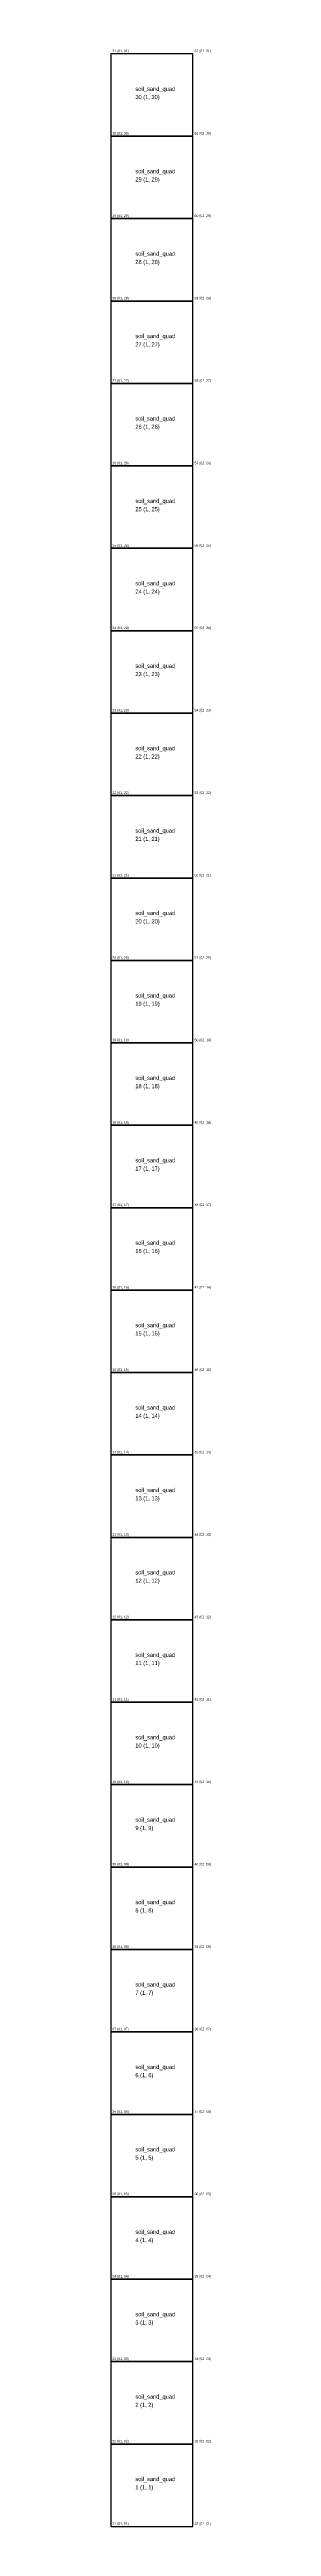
# Model space of a CAD drawing. Header units: metres. Extents: x 0 to 1.2, y 0 to 30.1.
import ezdxf

# ---------------------------------------------------------------- set-up
doc = ezdxf.new("R2010")
doc.units = ezdxf.units.M
for name, color, linetype in [('Elem_Geom', 2, 'Continuous'), ('Elem_Info', 3, 'Continuous'), ('Geometry', 1, 'Continuous'), ('Node_Geom', 4, 'Continuous')]:
    doc.layers.add(name, color=color, linetype=linetype)

msp = doc.modelspace()

# ---------------------------------------------------------------- linework, layer by layer
at = {"layer": 'Geometry'}
for points in [[(0, 29), (1, 29), (1, 30), (0, 30), (0, 29)], [(0, 28), (1, 28), (1, 29), (0, 29), (0, 28)], [(0, 27), (1, 27), (1, 28), (0, 28), (0, 27)], [(0, 26), (1, 26), (1, 27), (0, 27), (0, 26)], [(0, 25), (1, 25), (1, 26), (0, 26), (0, 25)], [(0, 24), (1, 24), (1, 25), (0, 25), (0, 24)], [(0, 23), (1, 23), (1, 24), (0, 24), (0, 23)], [(0, 22), (1, 22), (1, 23), (0, 23), (0, 22)], [(0, 21), (1, 21), (1, 22), (0, 22), (0, 21)], [(0, 20), (1, 20), (1, 21), (0, 21), (0, 20)], [(0, 19), (1, 19), (1, 20), (0, 20), (0, 19)], [(0, 18), (1, 18), (1, 19), (0, 19), (0, 18)], [(0, 17), (1, 17), (1, 18), (0, 18), (0, 17)], [(0, 16), (1, 16), (1, 17), (0, 17), (0, 16)], [(0, 15), (1, 15), (1, 16), (0, 16), (0, 15)], [(0, 14), (1, 14), (1, 15), (0, 15), (0, 14)], [(0, 13), (1, 13), (1, 14), (0, 14), (0, 13)], [(0, 12), (1, 12), (1, 13), (0, 13), (0, 12)], [(0, 11), (1, 11), (1, 12), (0, 12), (0, 11)], [(0, 10), (1, 10), (1, 11), (0, 11), (0, 10)], [(0, 9), (1, 9), (1, 10), (0, 10), (0, 9)], [(0, 8), (1, 8), (1, 9), (0, 9), (0, 8)], [(0, 7), (1, 7), (1, 8), (0, 8), (0, 7)], [(0, 6), (1, 6), (1, 7), (0, 7), (0, 6)], [(0, 5), (1, 5), (1, 6), (0, 6), (0, 5)], [(0, 4), (1, 4), (1, 5), (0, 5), (0, 4)], [(0, 3), (1, 3), (1, 4), (0, 4), (0, 3)], [(0, 2), (1, 2), (1, 3), (0, 3), (0, 2)], [(0, 1), (1, 1), (1, 2), (0, 2), (0, 1)], [(0, 0), (1, 0), (1, 1), (0, 1), (0, 0)]]:
    msp.add_lwpolyline(points, dxfattribs=at)

# ---------------------------------------------------------------- texts
at = {"layer": 'Elem_Geom'}
for s, p in [('30 (1, 30)', (0.3, 29.45)), ('29 (1, 29)', (0.3, 28.45)), ('28 (1, 28)', (0.3, 27.45)), ('27 (1, 27)', (0.3, 26.45)), ('26 (1, 26)', (0.3, 25.45)), ('25 (1, 25)', (0.3, 24.45)), ('24 (1, 24)', (0.3, 23.45)), ('23 (1, 23)', (0.3, 22.45)), ('22 (1, 22)', (0.3, 21.45)), ('21 (1, 21)', (0.3, 20.45)), ('20 (1, 20)', (0.3, 19.45)), ('19 (1, 19)', (0.3, 18.45)), ('18 (1, 18)', (0.3, 17.45)), ('17 (1, 17)', (0.3, 16.45)), ('16 (1, 16)', (0.3, 15.45)), ('15 (1, 15)', (0.3, 14.45)), ('14 (1, 14)', (0.3, 13.45)), ('13 (1, 13)', (0.3, 12.45)), ('12 (1, 12)', (0.3, 11.45)), ('11 (1, 11)', (0.3, 10.45)), ('10 (1, 10)', (0.3, 9.45)), ('9 (1, 9)', (0.3, 8.45)), ('8 (1, 8)', (0.3, 7.45)), ('7 (1, 7)', (0.3, 6.45)), ('6 (1, 6)', (0.3, 5.45)), ('5 (1, 5)', (0.3, 4.45)), ('4 (1, 4)', (0.3, 3.45)), ('3 (1, 3)', (0.3, 2.45)), ('2 (1, 2)', (0.3, 1.45)), ('1 (1, 1)', (0.3, 0.45))]:
    msp.add_text(s, height=0.05, dxfattribs=at).set_placement(p)
at = {"layer": 'Elem_Info'}
for p in [(0.3, 29.55), (0.3, 28.55), (0.3, 27.55), (0.3, 26.55), (0.3, 25.55), (0.3, 24.55), (0.3, 23.55), (0.3, 22.55), (0.3, 21.55), (0.3, 20.55), (0.3, 19.55), (0.3, 18.55), (0.3, 17.55), (0.3, 16.55), (0.3, 15.55), (0.3, 14.55), (0.3, 13.55), (0.3, 12.55), (0.3, 11.55), (0.3, 10.55), (0.3, 9.55), (0.3, 8.55), (0.3, 7.55), (0.3, 6.55), (0.3, 5.55), (0.3, 4.55), (0.3, 3.55), (0.3, 2.55), (0.3, 1.55), (0.3, 0.55)]:
    msp.add_text('soil_sand_quad', height=0.05, dxfattribs=at).set_placement(p)
at = {"layer": 'Node_Geom'}
for s, p in [('31 (01, 31)', (0.02, 30.02)), ('62 (02, 31)', (1.02, 30.02)), ('30 (01, 30)', (0.02, 29.02)), ('61 (02, 30)', (1.02, 29.02)), ('29 (01, 29)', (0.02, 28.02)), ('60 (02, 29)', (1.02, 28.02)), ('28 (01, 28)', (0.02, 27.02)), ('59 (02, 28)', (1.02, 27.02)), ('27 (01, 27)', (0.02, 26.02)), ('58 (02, 27)', (1.02, 26.02)), ('26 (01, 26)', (0.02, 25.02)), ('57 (02, 26)', (1.02, 25.02)), ('25 (01, 25)', (0.02, 24.02)), ('56 (02, 25)', (1.02, 24.02)), ('24 (01, 24)', (0.02, 23.02)), ('55 (02, 24)', (1.02, 23.02)), ('23 (01, 23)', (0.02, 22.02)), ('54 (02, 23)', (1.02, 22.02)), ('22 (01, 22)', (0.02, 21.02)), ('53 (02, 22)', (1.02, 21.02)), ('21 (01, 21)', (0.02, 20.02)), ('52 (02, 21)', (1.02, 20.02)), ('20 (01, 20)', (0.02, 19.02)), ('51 (02, 20)', (1.02, 19.02)), ('19 (01, 19)', (0.02, 18.02)), ('50 (02, 19)', (1.02, 18.02)), ('18 (01, 18)', (0.02, 17.02)), ('49 (02, 18)', (1.02, 17.02)), ('17 (01, 17)', (0.02, 16.02)), ('48 (02, 17)', (1.02, 16.02)), ('16 (01, 16)', (0.02, 15.02)), ('47 (02, 16)', (1.02, 15.02)), ('15 (01, 15)', (0.02, 14.02)), ('46 (02, 15)', (1.02, 14.02)), ('14 (01, 14)', (0.02, 13.02)), ('45 (02, 14)', (1.02, 13.02)), ('13 (01, 13)', (0.02, 12.02)), ('44 (02, 13)', (1.02, 12.02)), ('12 (01, 12)', (0.02, 11.02)), ('43 (02, 12)', (1.02, 11.02)), ('11 (01, 11)', (0.02, 10.02)), ('42 (02, 11)', (1.02, 10.02)), ('10 (01, 10)', (0.02, 9.02)), ('41 (02, 10)', (1.02, 9.02)), ('09 (01, 09)', (0.02, 8.02)), ('40 (02, 09)', (1.02, 8.02)), ('08 (01, 08)', (0.02, 7.02)), ('39 (02, 08)', (1.02, 7.02)), ('07 (01, 07)', (0.02, 6.02)), ('38 (02, 07)', (1.02, 6.02)), ('06 (01, 06)', (0.02, 5.02)), ('37 (02, 06)', (1.02, 5.02)), ('05 (01, 05)', (0.02, 4.02)), ('36 (02, 05)', (1.02, 4.02)), ('04 (01, 04)', (0.02, 3.02)), ('35 (02, 04)', (1.02, 3.02)), ('03 (01, 03)', (0.02, 2.02)), ('34 (02, 03)', (1.02, 2.02)), ('02 (01, 02)', (0.02, 1.02)), ('33 (02, 02)', (1.02, 1.02)), ('01 (01, 01)', (0.02, 0.02)), ('32 (02, 01)', (1.02, 0.02))]:
    msp.add_text(s, height=0.03, dxfattribs=at).set_placement(p)

doc.saveas('drawing.dxf')
